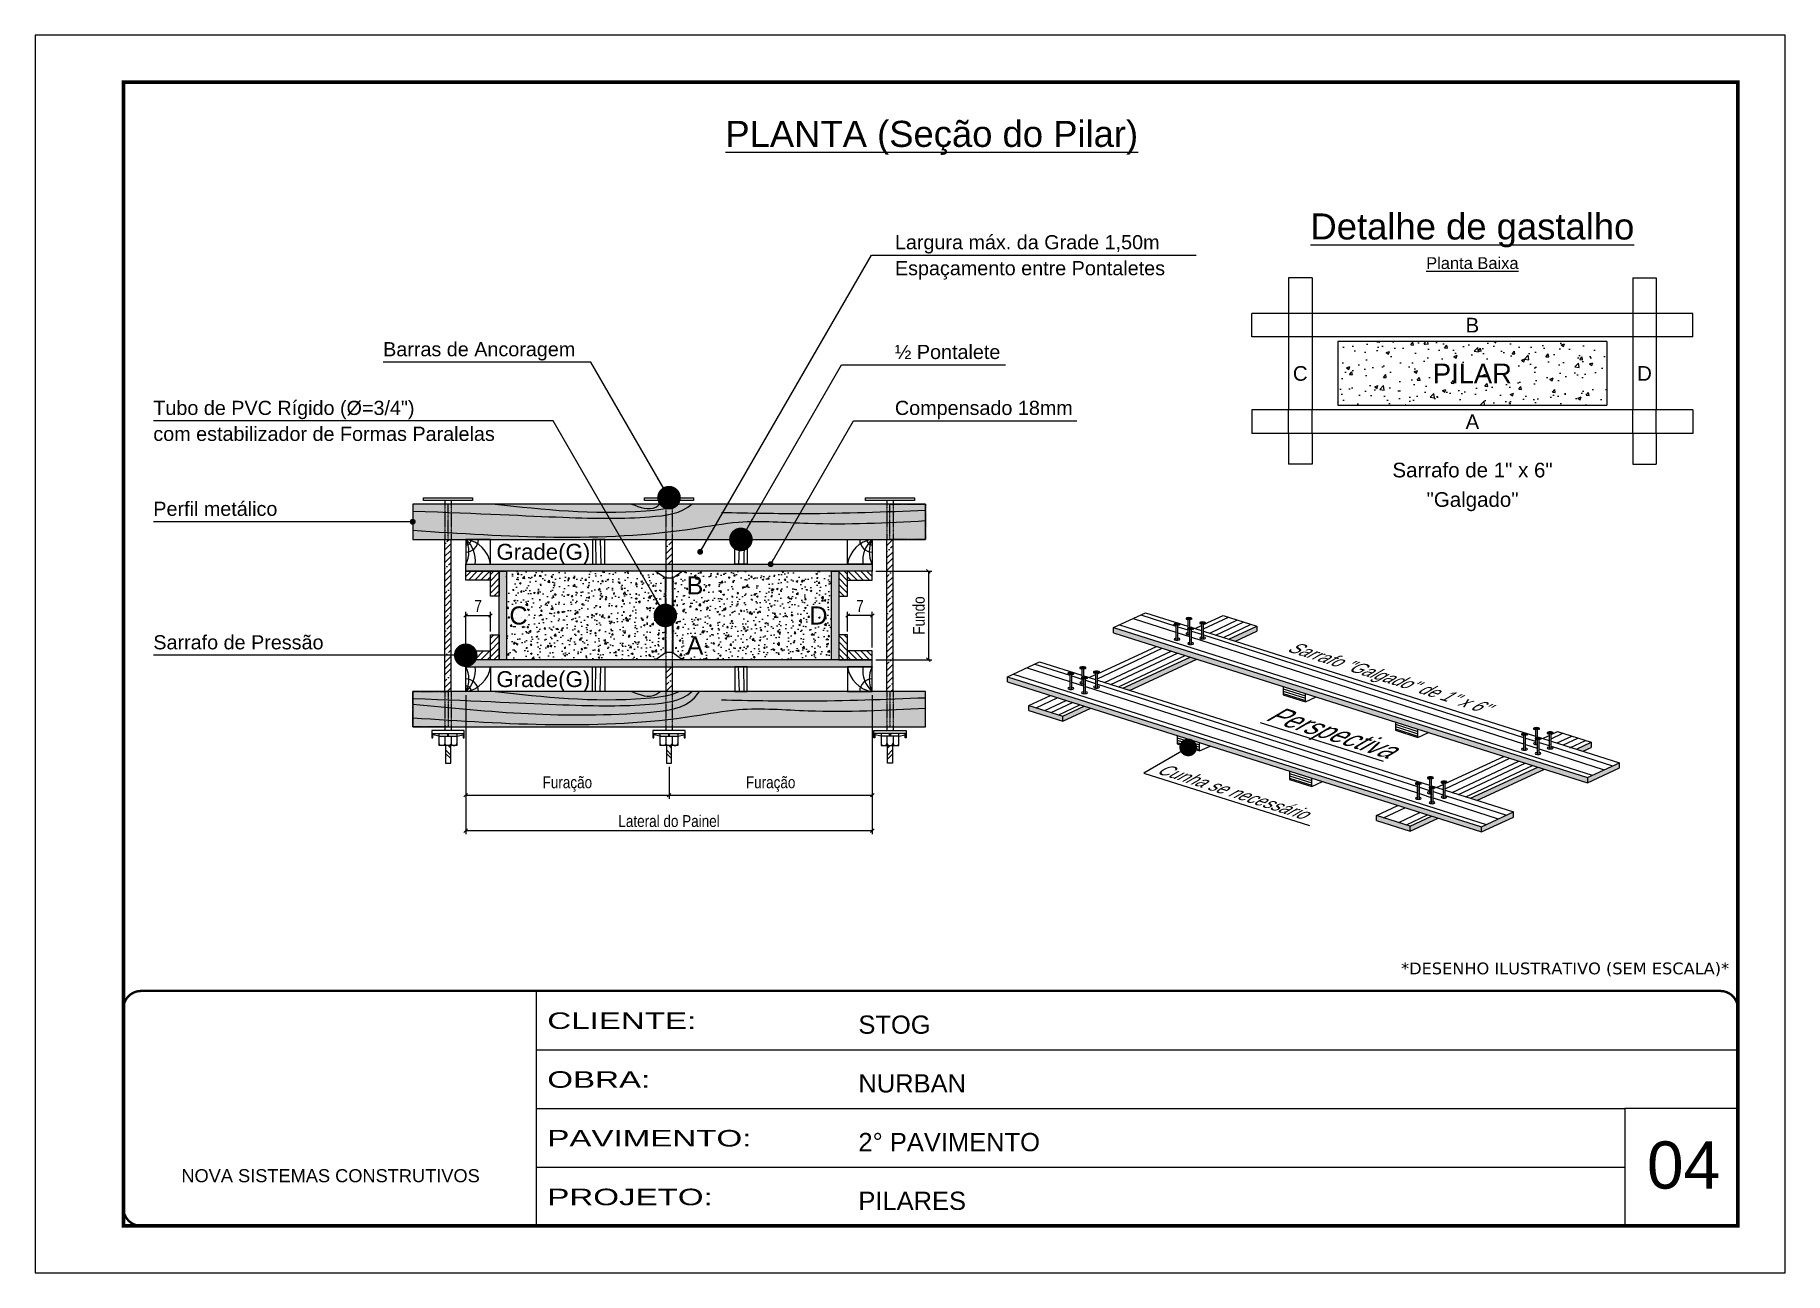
# Model space of a CAD drawing. Extents: x 2201 to 8455, y 252 to 7045.
# Drawn here: x 6970 to 8455, y 5995 to 7045 of the extents above; entities that cross this region are included whole.
import ezdxf
from ezdxf.enums import TextEntityAlignment as Align

# ---------------------------------------------------------------- set-up
doc = ezdxf.new("R2010")
doc.units = 0
for name, pattern in [('CONTINUO', [0]), ('DASHED', [0.75, 0.5, -0.25]), ('HIDDEN', [0.375, 0.25, -0.125])]:
    doc.linetypes.add(name, pattern=pattern)
doc.layers.add('BARRA ANCORAGEM', color=251, linetype='Continuous')
doc.layers.add('COTA', color=241, linetype='Continuous')
for name, color, linetype, lineweight in [('CARIMBO', 255, 'Continuous', 9), ('CONCRETO', 251, 'Continuous', 25), ('Demarcação 1', 251, 'Continuous', 9), ('Folhas', 255, 'Continuous', 9), ('Hachura', 251, 'Continuous', 9), ('Madeira', 126, 'Continuous', 18), ('Perfil Metálico', 224, 'Continuous', 18), ('SARRAFO DE PRESSAO', 251, 'DASHED', 9)]:
    doc.layers.add(name, color=color, linetype=linetype, lineweight=lineweight)
doc.layers.add('Demarcação 2', color=7, linetype='Continuous', lineweight=9, true_color=0xe0e0e0)
doc.styles.add('ARIAL', font='arial.ttf')
doc.styles.add('COTA TECNICA-50', font='techl___.ttf', dxfattribs={"height": 10})
doc.styles.add('SANSSERIF', font='sas_____.pfb')
doc.styles.get("Standard").update_dxf_attribs({"font": 'arial.ttf'})
doc.styles.add('stylellllll', font='verdana.ttf', dxfattribs={"height": 2})
doc.styles.add('Tecnologia', font='')
doc.styles.get('Tecnologia').set_extended_font_data('Forgotten Futurist')
doc.dimstyles.new('3x', dxfattribs={"dimtxt": 10, "dimasz": 5, "dimexe": 7, "dimexo": 5, "dimgap": 4, "dimtad": 1, "dimdec": 4, "dimlfac": 0.333333, "dimdsep": 46, "dimtxsty": 'Standard', "dimblk": 'DOT', "dimcen": 0.09, "dimclrd": 1, "dimclre": 1, "dimclrt": 2, "dimadec": 0, "dimazin": 2, "dimtfac": 1, "dimtdec": 4, "dimtmove": 0, "dimatfit": 3, "dimldrblk": 'DOT', "dimfxl": 1, "dimtolj": 1, "dimtzin": 0, "dimlwd": 9, "dimlwe": 9, "dimarcsym": 0})
doc.dimstyles.new('COTA PAINEL-50', dxfattribs={"dimtxt": 10, "dimasz": 3, "dimexe": 3, "dimexo": 3, "dimgap": 3, "dimtad": 1, "dimdec": 1, "dimzin": 12, "dimdsep": 46, "dimtxsty": 'COTA TECNICA-50', "dimblk1": 'OBLIQUE', "dimblk2": 'OBLIQUE', "dimsah": 1, "dimcen": 0.9, "dimclrd": 4, "dimclre": 4, "dimclrt": 240, "dimadec": 1, "dimazin": 3, "dimtfac": 1, "dimtdec": 1, "dimtmove": 0, "dimatfit": 3, "dimfxl": 1, "dimtolj": 1, "dimtzin": 12, "dimarcsym": 0})
pattern_1 = [(45, (-209.943, 14046.218), (-5.303301, 5.303301), []), (45, (-204.64, 14046.218), (-5.303301, 5.303301), [9.375, -1.875, 0, -1.875])]

msp = doc.modelspace()

# ---------------------------------------------------------------- texts
at = {"color": 0, "linetype": 'Continuous', "ltscale": 5, "style": 'ARIAL'}
for s, height, p in [('%%UPLANTA (Seção do Pilar)', 22.1184, (7730.82, 6949.76)), ('%%UDetalhe de gastalho', 22.1184, (8189.59, 6871.23)), ('%%UPlanta Baixa', 10, (8189.59, 6846.23))]:
    msp.add_text(s, height=height, dxfattribs=at).set_placement(p, align=Align.CENTER)
for s, p in [('Largura máx. da Grade 1,50m', (7699.57, 6862.92)), ('Barras de Ancoragem', (7265.28, 6772.19)), ('½ Pontalete', (7699.57, 6769.85)), ('Tubo de PVC Rígido (Ø=3/4")', (7070.29, 6722.4)), ('Compensado 18mm', (7699.57, 6722.4)), ('Perfil metálico', (7070.29, 6636.85)), ('Sarrafo de Pressão ', (7070.29, 6523.6))]:
    msp.add_text(s, height=12, dxfattribs=at).set_placement(p)
for s, p in [('Espaçamento entre Pontaletes', (7699.57, 6852.92)), ('com estabilizador de Formas Paralelas', (7070.29, 6712.4))]:
    msp.add_text(s, height=12, dxfattribs=at).set_placement(p, align=Align.TOP_LEFT)
for s, height, p in [('B', 12.44, (8189.59, 6798.59)), ('C', 12.44, (8043.54, 6757.64)), ('PILAR', 16.589, (8189.59, 6757.64)), ('D', 12.44, (8335.63, 6757.64)), ('A', 12.44, (8189.59, 6716.68)), ('Sarrafo de 1" x 6"', 12.4416, (8189.73, 6675.69)), ('"Galgado"', 12.442, (8189.73, 6650.69))]:
    msp.add_text(s, height=height, dxfattribs=at).set_placement(p, align=Align.MIDDLE_CENTER)
at = {"color": 0, "linetype": 'Continuous'}
for s, height, style, p in [('Grade(G)', 13.5, 'SANSSERIF', (7361.39, 6606.35)), ('C', 15.36, 'ARIAL', (7372.41, 6552.35)), ('D', 15.36, 'ARIAL', (7626.89, 6552.35)), ('Grade(G)', 13.5, 'SANSSERIF', (7361.39, 6498.35))]:
    msp.add_text(s, height=height, dxfattribs=dict(at, style=style)).set_placement(p, align=Align.MIDDLE_LEFT)
at = {"color": 0, "linetype": 'Continuous', "style": 'ARIAL'}
for s, p in [('B', (7529.85, 6577.85)), ('A', (7529.85, 6526.85))]:
    msp.add_text(s, height=15.36, dxfattribs=at).set_placement(p, align=Align.MIDDLE_CENTER)
at = {"style": 'ARIAL', "oblique": 42}
for s, height, p in [('Sarrafo "Galgado" de 1" x 6\'\'', 9.9777, (8115.41, 6495.67)), ('%%UPerspectiva', 15, (8065.28, 6447.24))]:
    msp.add_text(s, height=height, rotation=342.45159, dxfattribs=at).set_placement(p, align=Align.CENTER)
msp.add_text('Cunha se necessário', height=9.9777, rotation=342.45159, dxfattribs=at).set_placement((7920.78, 6418.66))
at = {"style": 'stylellllll'}
msp.add_text('*DESENHO ILUSTRATIVO (SEM ESCALA)*', height=10, dxfattribs=at).set_placement((8407.45, 6247.99), align=Align.RIGHT)
at = {"layer": 'CARIMBO', "style": 'ARIAL'}
msp.add_text('04', height=40, dxfattribs=at).set_placement((8337.73, 6066.23))

# ---------------------------------------------------------------- blocks, each defined once
blk = doc.blocks.new('_Dot')
at = {"color": 0, "linetype": 'ByBlock', "lineweight": -2}
blk.add_line((-0.5, 0), (-1, 0), dxfattribs=at)
at = {"color": 0, "linetype": 'ByBlock', "const_width": 0.5}
blk.add_lwpolyline([(-0.25, 0, 1), (0.25, 0, 1)], format="xyb", close=True, dxfattribs=at)
blk = doc.blocks.new('_Oblique')
at = {"color": 0, "linetype": 'ByBlock', "lineweight": -2}
blk.add_line((-0.5, -0.5), (0.5, 0.5), dxfattribs=at)
blk = doc.blocks.new('*D537')
at = {"layer": 'COTA', "color": 4, "lineweight": -2, "transparency": 16777216}
for p, q in [((7683.4, 6589.8), (7731, 6589.8)), ((7728, 6589.8), (7728, 6514.8)), ((7683.4, 6514.8), (7731, 6514.8))]:
    blk.add_line(p, q, dxfattribs=at)
at = {"layer": 'Defpoints', "color": 0, "transparency": 16777216}
for p in [(7680.4, 6589.8), (7680.4, 6514.8), (7728, 6514.8)]:
    blk.add_point(p, dxfattribs=at)
at = {"layer": 'COTA', "color": 4, "lineweight": -2, "transparency": 16777216, "xscale": 3, "yscale": 3, "zscale": 3}
for p, rotation in [((7728, 6589.8), 90), ((7728, 6514.8), 270)]:
    blk.add_blockref('_Oblique', p, dxfattribs=dict(at, rotation=rotation))
at = {"layer": 'COTA', "color": 240, "transparency": 16777216, "insert": (7719.9, 6552.3), "char_height": 10, "attachment_point": 5, "rotation": 90, "style": 'COTA TECNICA-50'}
blk.add_mtext('\\A1;Fundo', dxfattribs=at)
blk = doc.blocks.new('*D538')
at = {"layer": 'COTA', "color": 4, "lineweight": -2, "transparency": 16777216}
for p, q in [((7335.4, 6484.8), (7335.4, 6396.9)), ((7507.9, 6424), (7507.9, 6396.9)), ((7335.4, 6399.9), (7507.9, 6399.9))]:
    blk.add_line(p, q, dxfattribs=at)
at = {"layer": 'Defpoints', "color": 0, "transparency": 16777216}
for p in [(7335.4, 6487.8), (7507.9, 6427), (7507.9, 6399.9)]:
    blk.add_point(p, dxfattribs=at)
at = {"layer": 'COTA', "color": 4, "lineweight": -2, "transparency": 16777216, "xscale": 3, "yscale": 3, "zscale": 3, "rotation": 180}
blk.add_blockref('_Oblique', (7335.4, 6399.9), dxfattribs=at)
at = {"layer": 'COTA', "color": 4, "lineweight": -2, "transparency": 16777216, "xscale": 3, "yscale": 3, "zscale": 3}
blk.add_blockref('_Oblique', (7507.9, 6399.9), dxfattribs=at)
at = {"layer": 'COTA', "color": 240, "transparency": 16777216, "insert": (7421.6, 6409.3), "char_height": 10, "attachment_point": 5, "style": 'COTA TECNICA-50'}
blk.add_mtext('\\A1;Furação', dxfattribs=at)
blk = doc.blocks.new('*D539')
at = {"layer": 'COTA', "color": 4, "lineweight": -2, "transparency": 16777216}
for p, q in [((7680.4, 6484.8), (7680.4, 6396.9)), ((7507.9, 6424), (7507.9, 6396.9)), ((7507.9, 6399.9), (7680.4, 6399.9))]:
    blk.add_line(p, q, dxfattribs=at)
at = {"layer": 'Defpoints', "color": 0, "transparency": 16777216}
for p in [(7680.4, 6487.8), (7507.9, 6427), (7680.4, 6399.9)]:
    blk.add_point(p, dxfattribs=at)
at = {"layer": 'COTA', "color": 4, "lineweight": -2, "transparency": 16777216, "xscale": 3, "yscale": 3, "zscale": 3, "rotation": 180}
blk.add_blockref('_Oblique', (7507.9, 6399.9), dxfattribs=at)
at = {"layer": 'COTA', "color": 4, "lineweight": -2, "transparency": 16777216, "xscale": 3, "yscale": 3, "zscale": 3}
blk.add_blockref('_Oblique', (7680.4, 6399.9), dxfattribs=at)
at = {"layer": 'COTA', "color": 240, "transparency": 16777216, "insert": (7594.1, 6409.3), "char_height": 10, "attachment_point": 5, "style": 'COTA TECNICA-50'}
blk.add_mtext('\\A1;Furação', dxfattribs=at)
blk = doc.blocks.new('*D540')
at = {"layer": 'COTA', "color": 4, "lineweight": -2, "transparency": 16777216}
for p, q in [((7335.4, 6484.8), (7335.4, 6366.9)), ((7680.4, 6484.8), (7680.4, 6366.9)), ((7335.4, 6369.9), (7680.4, 6369.9))]:
    blk.add_line(p, q, dxfattribs=at)
at = {"layer": 'Defpoints', "color": 0, "transparency": 16777216}
for p in [(7335.4, 6487.8), (7680.4, 6487.8), (7680.4, 6369.9)]:
    blk.add_point(p, dxfattribs=at)
at = {"layer": 'COTA', "color": 4, "lineweight": -2, "transparency": 16777216, "xscale": 3, "yscale": 3, "zscale": 3, "rotation": 180}
blk.add_blockref('_Oblique', (7335.4, 6369.9), dxfattribs=at)
at = {"layer": 'COTA', "color": 4, "lineweight": -2, "transparency": 16777216, "xscale": 3, "yscale": 3, "zscale": 3}
blk.add_blockref('_Oblique', (7680.4, 6369.9), dxfattribs=at)
at = {"layer": 'COTA', "color": 240, "transparency": 16777216, "insert": (7507.9, 6377.9), "char_height": 10, "attachment_point": 5, "style": 'COTA TECNICA-50'}
blk.add_mtext('\\A1;Lateral do Painel', dxfattribs=at)
blk = doc.blocks.new('*D541')
at = {"layer": 'COTA', "color": 4, "lineweight": -2, "transparency": 16777216}
for p, q in [((7335.4, 6525.3), (7335.4, 6555.3)), ((7335.4, 6552.3), (7356.4, 6552.3)), ((7356.4, 6538.8), (7356.4, 6555.3))]:
    blk.add_line(p, q, dxfattribs=at)
at = {"layer": 'Defpoints', "color": 0, "transparency": 16777216}
for p in [(7356.4, 6552.3), (7356.4, 6535.8), (7335.4, 6522.3)]:
    blk.add_point(p, dxfattribs=at)
at = {"layer": 'COTA', "color": 4, "lineweight": -2, "transparency": 16777216, "xscale": 3, "yscale": 3, "zscale": 3, "rotation": 180}
blk.add_blockref('_Oblique', (7335.4, 6552.3), dxfattribs=at)
at = {"layer": 'COTA', "color": 4, "lineweight": -2, "transparency": 16777216, "xscale": 3, "yscale": 3, "zscale": 3}
blk.add_blockref('_Oblique', (7356.4, 6552.3), dxfattribs=at)
at = {"layer": 'COTA', "color": 240, "transparency": 16777216, "insert": (7345.9, 6560.4), "char_height": 10, "attachment_point": 5, "style": 'COTA TECNICA-50'}
blk.add_mtext('\\A1;7', dxfattribs=at)
blk = doc.blocks.new('*D542')
at = {"layer": 'COTA', "color": 4, "lineweight": -2, "transparency": 16777216}
for p, q in [((7659.4, 6538.8), (7659.4, 6555.3)), ((7680.4, 6552.3), (7659.4, 6552.3)), ((7680.4, 6525.3), (7680.4, 6555.3))]:
    blk.add_line(p, q, dxfattribs=at)
at = {"layer": 'Defpoints', "color": 0, "transparency": 16777216}
for p in [(7659.4, 6552.3), (7659.4, 6535.8), (7680.4, 6522.3)]:
    blk.add_point(p, dxfattribs=at)
at = {"layer": 'COTA', "color": 4, "lineweight": -2, "transparency": 16777216, "xscale": 3, "yscale": 3, "zscale": 3, "rotation": 180}
blk.add_blockref('_Oblique', (7659.4, 6552.3), dxfattribs=at)
at = {"layer": 'COTA', "color": 4, "lineweight": -2, "transparency": 16777216, "xscale": 3, "yscale": 3, "zscale": 3}
blk.add_blockref('_Oblique', (7680.4, 6552.3), dxfattribs=at)
at = {"layer": 'COTA', "color": 240, "transparency": 16777216, "insert": (7669.9, 6560.4), "char_height": 10, "attachment_point": 5, "style": 'COTA TECNICA-50'}
blk.add_mtext('\\A1;7', dxfattribs=at)
blk = doc.blocks.new('9999999999')
at = {"color": 30, "linetype": 'CONTINUO'}
for p, q in [((98564.6, 34230.2), (98564.6, 34429.4)), ((98564.6, 34379.6), (99584, 34379.6)), ((98564.6, 34329.8), (99488, 34329.8)), ((99584, 34329.8), (99488, 34329.8)), ((99488, 34329.8), (99488, 34230.2)), ((98564.6, 34280), (99488, 34280))]:
    blk.add_line(p, q, dxfattribs=at)
at = {"color": 30, "linetype": 'CONTINUO', "const_width": 2}
blk.add_lwpolyline([(99584, 34230.2), (99584, 34414.4, 0.414214), (99569, 34429.4), (98229, 34429.4, 0.414214), (98214, 34414.4), (98214, 34245.2, 0.414214), (98229, 34230.2), (99584, 34230.2)], format="xyb", dxfattribs=at)
at = {"layer": 'Folhas'}
blk.add_lwpolyline([(98139, 34190.2), (99624, 34190.2), (99624, 35240.2), (98139, 35240.2)], close=True, dxfattribs=at)
at = {"layer": 'Folhas', "color": 30, "const_width": 3}
blk.add_lwpolyline([(98214, 34230.2), (99584, 34230.2), (99584, 35200.2), (98214, 35200.2)], close=True, dxfattribs=at)
at = {"color": 7, "linetype": 'Continuous', "ltscale": 5, "style": 'ARIAL'}
for s, height, p in [('STOG', 15.48, (98837.7, 34393.1)), ('NURBAN', 15.48, (98837.7, 34343.3)), ('2° PAVIMENTO', 15.483, (98837.7, 34293.5)), ('NOVA SISTEMAS CONSTRUTIVOS', 11.059, (98263.2, 34267.2)), ('PILARES', 15.48, (98837.7, 34243.7))]:
    blk.add_text(s, height=height, dxfattribs=at).set_placement(p)
at = {"layer": 'Folhas', "color": 7, "style": 'Tecnologia', "width": 1.5}
for s, p in [('CLIENTE:', (98573.7, 34397.2)), ('OBRA:', (98573.7, 34347.3)), ('PAVIMENTO:', (98573.7, 34297.5)), ('PROJETO:', (98573.7, 34247.7))]:
    blk.add_text(s, height=14, dxfattribs=at).set_placement(p)

# ---------------------------------------------------------------- dimensions: what is measured, and where the dimension line sits
at = {"layer": 'COTA'}
dim = msp.add_linear_dim(base=(7728.05, 6514.85), p1=(7680.39, 6589.85), p2=(7680.39, 6514.85), angle=90, text='Fundo', dimstyle='COTA PAINEL-50', dxfattribs=at)
dim.commit()
dim.dimension.update_dxf_attribs({"geometry": '*D537', "text_midpoint": (7719.93, 6552.35)})
dim = msp.add_linear_dim(base=(7356.39, 6552.35), p1=(7335.39, 6522.35), p2=(7356.39, 6535.85), text='7', dimstyle='COTA PAINEL-50', dxfattribs=at)
dim.commit()
dim.dimension.update_dxf_attribs({"geometry": '*D541', "text_midpoint": (7345.89, 6552.35), "dimtype": 160})
dim = msp.add_linear_dim(base=(7659.39, 6552.35), p1=(7680.39, 6522.35), p2=(7659.39, 6535.85), angle=180, text='7', dimstyle='COTA PAINEL-50', dxfattribs=at)
dim.commit()
dim.dimension.update_dxf_attribs({"geometry": '*D542', "text_midpoint": (7669.89, 6552.35), "dimtype": 160})
for base, p1, p2, text, picture, middle in [((7507.89, 6399.89), (7335.39, 6487.85), (7507.89, 6426.96), 'Furação', '*D538', (7421.64, 6409.28)), ((7680.39, 6369.89), (7335.39, 6487.85), (7680.39, 6487.85), 'Lateral do Painel', '*D540', (7507.89, 6377.94)), ((7680.39, 6399.89), (7507.89, 6426.96), (7680.39, 6487.85), 'Furação', '*D539', (7594.14, 6409.28))]:
    dim = msp.add_linear_dim(base=base, p1=p1, p2=p2, text=text, dimstyle='COTA PAINEL-50', dxfattribs=at)
    dim.commit()
    dim.dimension.update_dxf_attribs({"geometry": picture, "text_midpoint": middle})

# ---------------------------------------------------------------- hatches: boundary and pattern name
at = {"layer": 'Demarcação 1'}
for points in [[(7335.39, 6595.85), (7680.39, 6595.85), (7680.39, 6589.85), (7335.39, 6589.85)], [(7363.89, 6589.85), (7369.89, 6589.85), (7369.89, 6514.85), (7363.89, 6514.85)], [(7645.89, 6589.85), (7651.89, 6589.85), (7651.89, 6514.85), (7645.89, 6514.85)], [(7680.39, 6514.85), (7335.39, 6514.85), (7335.39, 6508.85), (7680.39, 6508.85)]]:
    msp.add_hatch(color=256, dxfattribs=at).paths.add_polyline_path(points)
at = {"layer": 'Demarcação 2'}
for points in [[(7725.39, 6646.85), (7290.39, 6646.85), (7290.39, 6616.85), (7725.39, 6616.85)], [(7725.39, 6487.85), (7290.39, 6487.85), (7290.39, 6457.85), (7725.39, 6457.85)]]:
    msp.add_hatch(color=256, dxfattribs=at).paths.add_polyline_path(points)
h = msp.add_hatch(color=256, dxfattribs=at)
h.paths.add_polyline_path([(7813.33, 6476.01), (7813.33, 6471.61), (7841.94, 6462.56), (7841.94, 6466.96)])
h.paths.add_polyline_path([(7865.73, 6473.59), (7860.08, 6475.37), (7841.94, 6466.96), (7841.94, 6462.56)])
h.paths.add_polyline_path([(7955.73, 6515.3), (7950.09, 6517.08), (7892.95, 6490.6), (7898.59, 6488.82)])
h.paths.add_polyline_path([(8006.74, 6543.33), (7982.95, 6532.31), (7988.6, 6530.52), (8006.74, 6538.93)])
h = msp.add_hatch(color=256, dxfattribs=at)
h.paths.add_polyline_path([(7885.1, 6542.03), (7885.1, 6537.63), (8287.21, 6410.47), (8287.21, 6414.87)])
h.paths.add_polyline_path([(8314.43, 6423.09), (8314.43, 6427.49), (8287.21, 6414.87), (8287.21, 6410.47)])
h = msp.add_hatch(color=256, dxfattribs=at)
h.paths.add_polyline_path([(7795.09, 6500.32), (7795.09, 6495.92), (8197.2, 6368.77), (8197.2, 6373.17)])
h.paths.add_polyline_path([(8224.42, 6381.38), (8224.42, 6385.78), (8197.2, 6373.17), (8197.2, 6368.77)])
h = msp.add_hatch(color=256, dxfattribs=at)
h.paths.add_polyline_path([(8250.66, 6422.03), (8245.01, 6423.82), (8187.87, 6397.34), (8193.51, 6395.55)])
h.paths.add_polyline_path([(8290.38, 6444.84), (8277.88, 6439.05), (8283.52, 6437.26), (8290.38, 6440.44)])
h.paths.add_polyline_path([(8160.65, 6380.33), (8155.01, 6382.11), (8136.86, 6373.7), (8136.86, 6369.3)])
h.paths.add_polyline_path([(8108.25, 6382.75), (8108.25, 6378.35), (8136.86, 6369.3), (8136.86, 6373.7)])
at = {"layer": 'Hachura'}
h = msp.add_hatch(dxfattribs=at)
h.set_pattern_fill('AR-CONC', color=256, scale=4, style=0)
h.set_pattern_definition([(50, (8359.79, 11084.288), (28.69041, -2.51009), [3, -33]), (355, (8359.79, 11084.288), (-5.55005, 30.08769), [2.4, -26.4]), (100.4514, (8362.18, 11084.08), (23.14038, 27.57758), [2.5496, -28.04568]), (46.1842, (8359.79, 11092.288), (42.68964, -6.62076), [4.5, -49.5]), (96.6356, (8363.348, 11091.736), (37.3865, 38.9647), [3.8244, -42.0685]), (351.1842, (8359.79, 11092.29), (37.3865, 38.96474), [3.6, -39.6]), (21, (8363.79, 11090.288), (23.87628, -16.10476), [3, -33]), (326, (8363.79, 11090.288), (9.73261, 29.006), [2.4, -26.4]), (71.4514, (8365.78, 11088.946), (33.6089, 12.90122), [2.5496, -28.04568]), (37.5, (8359.79, 11084.288), (0.486394, 13.315754), [0, -26.08, 0, -26.8, 0, -26.5]), (7.5, (8359.79, 11084.288), (10.52278, 15.77647), [0, -15.28, 0, -25.48, 0, -10.1]), (327.5, (8350.87, 11084.288), (21.352897, -0.902195), [0, -10, 0, -31.2, 0, -41.4]), (317.5, (8346.87, 11084.288), (23.32745, 4.0042), [0, -13, 0, -20.72, 0, -29.4])])
h.paths.add_polyline_path([(8075.54, 6784.59), (8075.54, 6730.68), (8303.63, 6730.68), (8303.63, 6784.59)])
h.paths.add_polyline_path([(8151.95, 6745.19), (8227.22, 6745.19), (8227.22, 6770.08), (8151.95, 6770.08)], flags=24)
h = msp.add_hatch(dxfattribs=at)
h.set_pattern_fill('ANSI35', color=256, scale=30, style=0)
h.set_pattern_definition(pattern_1)
h.paths.add_polyline_path([(7317.72, 6487.85), (7323.05, 6487.85), (7323.05, 6616.85), (7317.72, 6616.85)])
h = msp.add_hatch(dxfattribs=at)
h.set_pattern_fill('ANSI35', color=256, scale=30, style=0)
h.set_pattern_definition(pattern_1)
h.paths.add_polyline_path([(7505.22, 6595.85), (7510.55, 6595.85), (7510.55, 6616.85), (7505.22, 6616.85)])
h = msp.add_hatch(dxfattribs=at)
h.set_pattern_fill('ANSI35', color=256, scale=30, style=0)
h.set_pattern_definition(pattern_1)
h.paths.add_polyline_path([(7692.72, 6487.85), (7698.05, 6487.85), (7698.05, 6616.85), (7692.72, 6616.85)])
h = msp.add_hatch(dxfattribs=at)
h.set_pattern_fill('ANSI31', color=256, scale=30, style=0)
h.set_pattern_definition([(45, (3670.9763, 5323.304), (-2.6516504, 2.6516504), [])])
h.paths.add_polyline_path([(7356.39, 6589.85), (7335.39, 6589.85), (7335.39, 6582.35), (7356.39, 6582.35)])
h = msp.add_hatch(dxfattribs=at)
h.set_pattern_fill('ANSI31', color=256, scale=30, style=0)
h.set_pattern_definition([(45, (10471.482, 11319.689), (-2.6516504, 2.6516504), [])])
h.paths.add_polyline_path([(7363.89, 6568.85), (7363.89, 6589.85), (7356.39, 6589.85), (7356.39, 6568.85)])
h = msp.add_hatch(dxfattribs=at)
h.set_pattern_fill('AR-CONC', color=256, scale=2, style=0)
h.set_pattern_definition([(50, (3670.976, 5342.804), (14.345204, -1.255043), [1.5, -16.5]), (355, (3670.976, 5342.804), (-2.775027, 15.043843), [1.2, -13.2]), (100.4514, (3672.172, 5342.7), (11.570188, 13.78879), [1.274804, -14.02284]), (46.1842, (3670.976, 5346.804), (21.34482, -3.31038), [2.25, -24.75]), (96.6356, (3672.755, 5346.528), (18.69325, 19.48236), [1.91221, -21.03426]), (351.1842, (3670.976, 5346.804), (18.69324, 19.48237), [1.8, -19.8]), (21, (3672.976, 5345.804), (11.93814, -8.052378), [1.5, -16.5]), (326, (3672.976, 5345.804), (4.866307, 14.503), [1.2, -13.2]), (71.4514, (3673.971, 5345.133), (16.804453, 6.45061), [1.274804, -14.02284]), (37.5, (3670.9763, 5342.804), (0.243197, 6.657877), [0, -13.04, 0, -13.4, 0, -13.25]), (7.5, (3670.976, 5342.804), (5.261391, 7.888234), [0, -7.64, 0, -12.74, 0, -5.05]), (327.5, (3666.5163, 5342.804), (10.676449, -0.4510974), [0, -5, 0, -15.6, 0, -20.7]), (317.5, (3664.516, 5342.804), (11.663723, 2.0021), [0, -6.5, 0, -10.36, 0, -14.7])])
h.paths.add_polyline_path([(7504.76, 6583.85), (7496.22, 6589.85), (7369.89, 6589.85), (7369.89, 6514.85), (7496.22, 6514.85), (7504.76, 6520.85)])
h.paths.add_polyline_path([(7645.89, 6514.85), (7645.89, 6589.85), (7519.55, 6589.85), (7511.01, 6583.85), (7511.01, 6520.85), (7519.55, 6514.85)])
h.paths.add_polyline_path([(7368.43, 6540.44), (7391.87, 6540.44), (7391.87, 6564.26), (7368.43, 6564.26)], flags=9)
h.paths.add_polyline_path([(7518.82, 6515.33), (7540.88, 6515.33), (7540.88, 6538.37), (7518.82, 6538.37)], flags=25)
h.paths.add_polyline_path([(7518.85, 6566.33), (7540.84, 6566.33), (7540.84, 6589.37), (7518.85, 6589.37)], flags=24)
h.paths.add_polyline_path([(7623.05, 6540.83), (7646.23, 6540.83), (7646.23, 6563.87), (7623.05, 6563.87)], flags=9)
h = msp.add_hatch(dxfattribs=at)
h.set_pattern_fill('ANSI31', color=256, scale=30, style=0)
h.set_pattern_definition([(135, (4544.2903, 11319.689), (2.6516504, 2.6516504), [])])
h.paths.add_polyline_path([(7651.89, 6568.85), (7651.89, 6589.85), (7659.39, 6589.85), (7659.39, 6568.85)])
h = msp.add_hatch(dxfattribs=at)
h.set_pattern_fill('ANSI31', color=256, scale=30, style=0)
h.set_pattern_definition([(135, (11344.7958, 5323.304), (2.6516504, 2.6516504), [])])
h.paths.add_polyline_path([(7659.39, 6589.85), (7680.39, 6589.85), (7680.39, 6582.35), (7659.39, 6582.35)])
h = msp.add_hatch(dxfattribs=at)
h.set_pattern_fill('ANSI31', color=256, scale=30, style=0)
h.set_pattern_definition([(45, (10471.482, 11265.689), (-2.6516504, 2.6516504), [])])
h.paths.add_polyline_path([(7363.89, 6514.85), (7363.89, 6535.85), (7356.39, 6535.85), (7356.39, 6514.85)])
h = msp.add_hatch(dxfattribs=at)
h.set_pattern_fill('ANSI31', color=256, scale=30, style=0)
h.set_pattern_definition([(135, (4544.2903, 11265.689), (2.6516504, 2.6516504), [])])
h.paths.add_polyline_path([(7651.89, 6514.85), (7651.89, 6535.85), (7659.39, 6535.85), (7659.39, 6514.85)])
h = msp.add_hatch(dxfattribs=at)
h.set_pattern_fill('ANSI31', color=256, scale=30, style=0)
h.set_pattern_definition([(45, (3670.9763, 5255.804), (-2.6516504, 2.6516504), [])])
h.paths.add_polyline_path([(7356.39, 6522.35), (7335.39, 6522.35), (7335.39, 6514.85), (7356.39, 6514.85)])
h = msp.add_hatch(dxfattribs=at)
h.set_pattern_fill('ANSI31', color=256, scale=30, style=0)
h.set_pattern_definition([(135, (11344.7958, 5255.804), (2.6516504, 2.6516504), [])])
h.paths.add_polyline_path([(7659.39, 6522.35), (7680.39, 6522.35), (7680.39, 6514.85), (7659.39, 6514.85)])
h = msp.add_hatch(dxfattribs=at)
h.set_pattern_fill('ANSI35', color=256, scale=30, style=0)
h.set_pattern_definition(pattern_1)
h.paths.add_polyline_path([(7510.55, 6508.85), (7505.22, 6508.85), (7505.22, 6487.85), (7510.55, 6487.85)])
h = msp.add_hatch(dxfattribs=at)
h.set_pattern_fill('ANSI31', color=256, scale=15, angle=117.5, style=0)
h.set_pattern_definition([(162.5, (1383.7465, 13439.4647), (-0.56382337, -1.7882193), [])])
h.paths.add_polyline_path([(8048.02, 6486.11), (8028.95, 6492.14), (8028.95, 6485.14), (8048.02, 6479.11)])
h = msp.add_hatch(dxfattribs=at)
h.set_pattern_fill('ANSI31', color=256, scale=15, angle=117.5, style=0)
h.set_pattern_definition([(162.5, (1479.0928, 13409.3136), (-0.56382337, -1.7882193), [])])
h.paths.add_polyline_path([(8143.36, 6455.96), (8124.29, 6461.99), (8124.29, 6454.99), (8143.36, 6448.96)])
h = msp.add_hatch(dxfattribs=at)
h.set_pattern_fill('ANSI31', color=256, scale=15, angle=117.5, style=0)
h.set_pattern_definition([(162.5, (1293.74, 13397.7579), (-0.56382337, -1.7882193), [])])
h.paths.add_polyline_path([(7958.01, 6437.41), (7958.01, 6444.41), (7938.94, 6450.44), (7938.94, 6443.44)])
h = msp.add_hatch(dxfattribs=at)
h.set_pattern_fill('ANSI31', color=256, scale=15, angle=117.5, style=0)
h.set_pattern_definition([(162.5, (1389.0863, 13367.6067), (-0.56382337, -1.7882193), [])])
h.paths.add_polyline_path([(8053.35, 6414.26), (8034.29, 6420.29), (8034.29, 6413.29), (8053.35, 6407.26)])

# ---------------------------------------------------------------- linework, layer by layer
for p, q in [((7356.39, 6582.35), (7335.39, 6582.35)), ((7659.39, 6568.85), (7659.39, 6589.85)), ((7659.39, 6582.35), (7680.39, 6582.35)), ((7946.6, 6549.8), (7946.6, 6549.22)), ((7946.63, 6549.8), (7949.21, 6549.1)), ((7946.71, 6549.11), (7948.2, 6548.56)), ((7946.84, 6550.08), (7950.19, 6549.18)), ((7947.36, 6550.29), (7950.91, 6549.34)), ((7948.25, 6550.45), (7951.42, 6549.6)), ((7951.41, 6549.11), (7949.92, 6548.56)), ((7951.52, 6549.22), (7951.52, 6549.8)), ((7356.39, 6514.85), (7356.39, 6535.85)), ((7936.38, 6545.06), (7936.38, 6544.49)), ((7936.42, 6545.06), (7939, 6544.37)), ((7936.5, 6544.37), (7937.99, 6543.83)), ((7936.62, 6545.34), (7939.98, 6544.45)), ((7937.15, 6545.56), (7940.7, 6544.61)), ((7937.99, 6543.83), (7937.99, 6531.4)), ((7938.03, 6545.72), (7941.21, 6544.86)), ((7938.24, 6531.37), (7938.24, 6543.28)), ((7941.19, 6544.37), (7939.7, 6543.83)), ((7939.7, 6531.39), (7939.7, 6543.83)), ((7941.31, 6544.49), (7941.31, 6545.06)), ((7947.97, 6541.4), (7947.97, 6540.83)), ((7948, 6541.4), (7950.59, 6540.71)), ((7948.09, 6540.71), (7949.58, 6540.17)), ((7948.2, 6548.56), (7948.2, 6541.68)), ((7948.2, 6540.67), (7948.2, 6536.13)), ((7948.21, 6541.68), (7951.56, 6540.78)), ((7948.45, 6541.8), (7948.45, 6548.01)), ((7948.45, 6536.1), (7948.45, 6540.58)), ((7948.73, 6541.89), (7952.29, 6540.94)), ((7949.58, 6540.17), (7949.58, 6527.73)), ((7949.62, 6542.05), (7952.79, 6541.2)), ((7949.82, 6527.71), (7949.82, 6539.62)), ((7949.92, 6542.08), (7949.92, 6548.56)), ((7952.78, 6540.71), (7951.29, 6540.17)), ((7951.29, 6527.73), (7951.29, 6540.17)), ((7952.9, 6540.83), (7952.9, 6541.4)), ((7954.35, 6541.35), (7959.79, 6543.87)), ((7958.18, 6546.13), (7958.18, 6545.56)), ((7958.21, 6546.13), (7960.8, 6545.44)), ((7958.3, 6545.44), (7959.79, 6544.9)), ((7958.42, 6546.41), (7961.77, 6545.51)), ((7958.94, 6546.63), (7962.5, 6545.67)), ((7959.79, 6544.9), (7959.79, 6532.47)), ((7959.83, 6546.78), (7963.01, 6545.93)), ((7960.03, 6532.44), (7960.03, 6544.35)), ((7961.5, 6544.67), (7963.42, 6545.56)), ((7962.99, 6545.44), (7961.5, 6544.9)), ((7961.5, 6532.46), (7961.5, 6544.9)), ((7963.11, 6545.56), (7963.11, 6546.13)), ((7871.49, 6502.96), (7921.49, 6526.13)), ((7856.59, 6508.09), (7856.59, 6507.52)), ((7856.62, 6508.09), (7859.21, 6507.4)), ((7856.71, 6507.4), (7858.2, 6506.86)), ((7856.83, 6508.37), (7860.18, 6507.47)), ((7857.35, 6508.58), (7860.91, 6507.63)), ((7858.2, 6506.86), (7858.2, 6499.97)), ((7858.24, 6508.74), (7861.41, 6507.89)), ((7858.44, 6500.09), (7858.44, 6506.31)), ((7861.4, 6507.4), (7859.91, 6506.86)), ((7859.91, 6500.37), (7859.91, 6506.86)), ((7861.52, 6507.52), (7861.52, 6508.09)), ((7868.17, 6504.42), (7868.17, 6503.85)), ((7868.21, 6504.42), (7870.79, 6503.73)), ((7868.41, 6504.7), (7871.77, 6503.81)), ((7868.94, 6504.92), (7872.49, 6503.97)), ((7869.82, 6505.08), (7873, 6504.23)), ((7873.1, 6503.85), (7873.1, 6504.42)), ((7846.38, 6503.36), (7846.38, 6502.78)), ((7846.41, 6503.36), (7849, 6502.66)), ((7846.5, 6502.67), (7847.99, 6502.12)), ((7846.62, 6503.64), (7849.97, 6502.74)), ((7847.14, 6503.85), (7850.7, 6502.9)), ((7847.99, 6502.12), (7847.99, 6489.69)), ((7848.03, 6504.01), (7851.2, 6503.16)), ((7848.23, 6489.66), (7848.23, 6501.57)), ((7851.19, 6502.67), (7849.7, 6502.12)), ((7849.7, 6489.69), (7849.7, 6502.12)), ((7851.3, 6502.78), (7851.3, 6503.36)), ((7857.96, 6499.69), (7857.96, 6499.12)), ((7857.99, 6499.69), (7860.58, 6499)), ((7858.08, 6499), (7859.57, 6498.46)), ((7858.2, 6499.97), (7861.55, 6499.07)), ((7858.2, 6498.96), (7858.2, 6494.42)), ((7858.44, 6494.39), (7858.44, 6498.87)), ((7858.73, 6500.19), (7862.28, 6499.23)), ((7859.57, 6498.46), (7859.57, 6486.03)), ((7859.61, 6500.35), (7862.79, 6499.49)), ((7859.82, 6486), (7859.82, 6497.91)), ((7862.77, 6499), (7861.28, 6498.46)), ((7861.28, 6486.02), (7861.28, 6498.46)), ((7862.89, 6499.12), (7862.89, 6499.69)), ((7864.34, 6499.65), (7869.78, 6502.17)), ((7868.29, 6503.73), (7869.78, 6503.19)), ((7869.78, 6503.19), (7869.78, 6490.76)), ((7870.03, 6490.73), (7870.03, 6502.64)), ((7872.98, 6503.73), (7871.49, 6503.19)), ((7871.49, 6490.75), (7871.49, 6503.19)), ((8231.31, 6451.8), (8231.31, 6451.23)), ((8231.34, 6451.8), (8233.92, 6451.11)), ((8231.42, 6451.11), (8232.91, 6450.57)), ((8231.55, 6452.08), (8234.9, 6451.18)), ((8232.07, 6452.29), (8235.62, 6451.34)), ((8232.91, 6450.57), (8232.91, 6438.13)), ((8232.96, 6452.45), (8236.13, 6451.6)), ((8233.16, 6438.11), (8233.16, 6450.02)), ((8236.12, 6451.11), (8234.63, 6450.57)), ((8234.63, 6438.13), (8234.63, 6450.57)), ((8236.23, 6451.23), (8236.23, 6451.8)), ((8241.52, 6456.53), (8241.52, 6455.96)), ((8241.55, 6456.53), (8244.14, 6455.84)), ((8241.64, 6455.84), (8243.13, 6455.3)), ((8241.76, 6456.81), (8245.11, 6455.91)), ((8242.28, 6457.03), (8245.84, 6456.07)), ((8242.89, 6448.14), (8242.89, 6447.56)), ((8242.92, 6448.14), (8245.51, 6447.44)), ((8243.01, 6447.45), (8244.5, 6446.9)), ((8243.13, 6455.3), (8243.13, 6448.41)), ((8243.13, 6448.42), (8246.48, 6447.52)), ((8243.13, 6447.4), (8243.13, 6442.87)), ((8243.17, 6457.18), (8246.34, 6456.33)), ((8243.37, 6448.54), (8243.37, 6454.75)), ((8243.37, 6442.84), (8243.37, 6447.32)), ((8243.65, 6448.63), (8247.21, 6447.68)), ((8244.5, 6446.9), (8244.5, 6434.47)), ((8244.54, 6448.79), (8247.72, 6447.94)), ((8244.74, 6434.44), (8244.74, 6446.36)), ((8246.33, 6455.84), (8244.84, 6455.3)), ((8244.84, 6448.81), (8244.84, 6455.3)), ((8247.7, 6447.45), (8246.21, 6446.9)), ((8246.21, 6434.47), (8246.21, 6446.9)), ((8246.45, 6455.96), (8246.45, 6456.53)), ((8247.82, 6447.56), (8247.82, 6448.14)), ((8253.1, 6452.87), (8253.1, 6452.3)), ((8253.14, 6452.87), (8255.72, 6452.18)), ((8253.22, 6452.18), (8254.71, 6451.64)), ((8253.34, 6453.15), (8256.7, 6452.25)), ((8253.87, 6453.36), (8257.42, 6452.41)), ((8254.71, 6451.64), (8254.71, 6439.2)), ((8254.75, 6453.52), (8257.93, 6452.67)), ((8254.96, 6439.18), (8254.96, 6451.09)), ((8257.91, 6452.18), (8256.42, 6451.64)), ((8256.42, 6439.2), (8256.42, 6451.64)), ((8258.03, 6452.3), (8258.03, 6452.87)), ((8152.28, 6415.32), (8155.83, 6414.37)), ((8153.16, 6415.48), (8156.34, 6414.63)), ((8141.3, 6410.09), (8141.3, 6409.52)), ((8141.33, 6410.09), (8143.92, 6409.4)), ((8141.42, 6409.4), (8142.91, 6408.86)), ((8141.54, 6410.37), (8144.89, 6409.48)), ((8142.06, 6410.59), (8145.62, 6409.64)), ((8142.91, 6408.86), (8142.91, 6396.43)), ((8142.95, 6410.75), (8146.12, 6409.9)), ((8143.15, 6396.4), (8143.15, 6408.31)), ((8146.11, 6409.4), (8144.62, 6408.86)), ((8144.62, 6396.42), (8144.62, 6408.86)), ((8146.23, 6409.52), (8146.23, 6410.09)), ((8151.51, 6414.83), (8151.51, 6414.25)), ((8151.54, 6414.83), (8154.13, 6414.13)), ((8151.63, 6414.14), (8153.12, 6413.59)), ((8151.75, 6415.11), (8155.1, 6414.21)), ((8152.88, 6406.43), (8152.88, 6405.86)), ((8152.92, 6406.43), (8155.5, 6405.74)), ((8153, 6405.74), (8154.49, 6405.2)), ((8153.12, 6413.59), (8153.12, 6406.71)), ((8153.12, 6405.7), (8153.12, 6401.16)), ((8153.13, 6406.71), (8156.48, 6405.81)), ((8153.37, 6406.83), (8153.37, 6413.04)), ((8153.37, 6401.13), (8153.37, 6405.61)), ((8153.65, 6406.92), (8157.2, 6405.97)), ((8154.49, 6405.2), (8154.49, 6392.76)), ((8154.53, 6407.08), (8157.71, 6406.23)), ((8154.74, 6392.74), (8154.74, 6404.65)), ((8156.32, 6414.14), (8154.83, 6413.59)), ((8154.83, 6407.11), (8154.83, 6413.59)), ((8154.83, 6407.79), (8164.7, 6404.66)), ((8157.69, 6405.74), (8156.2, 6405.2)), ((8156.2, 6392.76), (8156.2, 6405.2)), ((8156.44, 6414.25), (8156.44, 6414.83)), ((8157.81, 6405.86), (8157.81, 6406.43)), ((8159.26, 6406.38), (8164.7, 6408.9)), ((8159.26, 6406.38), (8164.7, 6408.9)), ((8163.1, 6411.16), (8163.1, 6410.59)), ((8163.13, 6411.16), (8165.71, 6410.47)), ((8163.21, 6410.47), (8164.7, 6409.93)), ((8163.34, 6411.44), (8166.69, 6410.54)), ((8163.86, 6411.66), (8167.41, 6410.7)), ((8164.7, 6409.93), (8164.7, 6397.5)), ((8164.75, 6411.81), (8167.92, 6410.96)), ((8164.95, 6397.47), (8164.95, 6409.38)), ((8167.91, 6410.47), (8166.42, 6409.93)), ((8166.42, 6397.49), (8166.42, 6409.93)), ((8168.02, 6410.59), (8168.02, 6411.16))]:
    msp.add_line(p, q)
for points in [[(7335.39, 6595.85), (7680.39, 6595.85), (7680.39, 6589.85), (7335.39, 6589.85)], [(7363.89, 6589.85), (7369.89, 6589.85), (7369.89, 6514.85), (7363.89, 6514.85)], [(7645.89, 6589.85), (7651.89, 6589.85), (7651.89, 6514.85), (7645.89, 6514.85)], [(7680.39, 6514.85), (7335.39, 6514.85), (7335.39, 6508.85), (7680.39, 6508.85)]]:
    msp.add_lwpolyline(points, close=True)
at = {"const_width": 0.117}
for points in [[(7939.5, 6539.24, -0.1838798), (7938.25, 6539.24, -0.1838798)], [(7939.5, 6538.3, -0.1838798), (7938.25, 6538.3, -0.1838798)], [(7939.5, 6537.37, -0.1838798), (7938.25, 6537.37, -0.1838798)], [(7939.5, 6536.43, -0.1838798), (7938.25, 6536.43, -0.1838798)], [(7939.5, 6535.49, -0.1838798), (7938.25, 6535.49, -0.1838798)], [(7939.5, 6534.55, -0.1838798), (7938.25, 6534.55, -0.1838798)], [(7949.71, 6543.97, -0.1838798), (7948.47, 6543.97, -0.1838798)], [(7949.71, 6543.04, -0.1838798), (7948.47, 6543.04, -0.1838798)], [(7949.14, 6541.99, -0.0982359), (7948.47, 6542.1)], [(7949.56, 6540.17, -0.1605238), (7948.47, 6540.22)], [(7949.58, 6539.24, -0.1633298), (7948.47, 6539.29)], [(7949.58, 6538.3, -0.1633298), (7948.47, 6538.35)], [(7949.58, 6537.37, -0.1633298), (7948.47, 6537.41)], [(7949.71, 6542.1, -0.0257332), (7949.54, 6542.04, -0.0257332)], [(7951.08, 6535.58, -0.1838798), (7949.84, 6535.58, -0.1838798)], [(7951.08, 6534.64, -0.1838798), (7949.84, 6534.64, -0.1838798)], [(7961.29, 6540.31, -0.1838798), (7960.05, 6540.31, -0.1838798)], [(7961.29, 6539.37, -0.1838798), (7960.05, 6539.37, -0.1838798)], [(7961.29, 6538.44, -0.1838798), (7960.05, 6538.44, -0.1838798)], [(7961.29, 6537.5, -0.1838798), (7960.05, 6537.5, -0.1838798)], [(7961.29, 6536.56, -0.1838798), (7960.05, 6536.56, -0.1838798)], [(7961.29, 6535.62, -0.1838798), (7960.05, 6535.62, -0.1838798)], [(7961.29, 6534.69, -0.1838798), (7960.05, 6534.69, -0.1838798)], [(7939.5, 6533.62, -0.1838798), (7938.25, 6533.62, -0.1838798)], [(7939.5, 6532.68, -0.1838798), (7938.25, 6532.68, -0.1838798)], [(7951.08, 6533.7, -0.1838798), (7949.84, 6533.7, -0.1838798)], [(7951.08, 6532.77, -0.1838798), (7949.84, 6532.77, -0.1838798)], [(7951.08, 6531.83, -0.1838798), (7949.84, 6531.83, -0.1838798)], [(7951.08, 6530.89, -0.1838798), (7949.84, 6530.89, -0.1838798)], [(7951.08, 6529.95, -0.1838798), (7949.84, 6529.95, -0.1838798)], [(7951.08, 6529.02, -0.1838798), (7949.84, 6529.02, -0.1838798)], [(7961.29, 6533.75, -0.1838798), (7960.05, 6533.75, -0.1838798)], [(7849.49, 6497.54, -0.1838798), (7848.25, 6497.54, -0.1838798)], [(7849.49, 6496.6, -0.1838798), (7848.25, 6496.6, -0.1838798)], [(7849.49, 6495.66, -0.1838798), (7848.25, 6495.66, -0.1838798)], [(7849.49, 6494.72, -0.1838798), (7848.25, 6494.72, -0.1838798)], [(7849.49, 6493.79, -0.1838798), (7848.25, 6493.79, -0.1838798)], [(7849.49, 6492.85, -0.1838798), (7848.25, 6492.85, -0.1838798)], [(7849.49, 6491.91, -0.1838798), (7848.25, 6491.91, -0.1838798)], [(7849.49, 6490.97, -0.1838798), (7848.25, 6490.97, -0.1838798)], [(7859.7, 6502.27, -0.1838798), (7858.46, 6502.27, -0.1838798)], [(7859.7, 6501.33, -0.1838798), (7858.46, 6501.33, -0.1838798)], [(7859.13, 6500.28, -0.0982359), (7858.46, 6500.39)], [(7859.55, 6498.47, -0.1605238), (7858.46, 6498.52)], [(7859.57, 6497.54, -0.1633298), (7858.46, 6497.58)], [(7859.57, 6496.6, -0.1633298), (7858.46, 6496.64)], [(7859.57, 6495.66, -0.1633298), (7858.46, 6495.7)], [(7859.7, 6500.39, -0.0257332), (7859.53, 6500.34, -0.0257332)], [(7861.07, 6493.87, -0.1838798), (7859.83, 6493.87, -0.1838798)], [(7861.07, 6492.93, -0.1838798), (7859.83, 6492.93, -0.1838798)], [(7861.07, 6492, -0.1838798), (7859.83, 6492, -0.1838798)], [(7861.07, 6491.06, -0.1838798), (7859.83, 6491.06, -0.1838798)], [(7861.07, 6490.12, -0.1838798), (7859.83, 6490.12, -0.1838798)], [(7871.29, 6498.6, -0.1838798), (7870.04, 6498.6, -0.1838798)], [(7871.29, 6497.67, -0.1838798), (7870.04, 6497.67, -0.1838798)], [(7871.29, 6496.73, -0.1838798), (7870.04, 6496.73, -0.1838798)], [(7871.29, 6495.79, -0.1838798), (7870.04, 6495.79, -0.1838798)], [(7871.29, 6494.85, -0.1838798), (7870.04, 6494.85, -0.1838798)], [(7871.29, 6493.92, -0.1838798), (7870.04, 6493.92, -0.1838798)], [(7871.29, 6492.98, -0.1838798), (7870.04, 6492.98, -0.1838798)], [(7871.29, 6492.04, -0.1838798), (7870.04, 6492.04, -0.1838798)], [(7861.07, 6489.18, -0.1838798), (7859.83, 6489.18, -0.1838798)], [(7861.07, 6488.25, -0.1838798), (7859.83, 6488.25, -0.1838798)], [(7861.07, 6487.31, -0.1838798), (7859.83, 6487.31, -0.1838798)], [(8234.42, 6445.98, -0.1838798), (8233.18, 6445.98, -0.1838798)], [(8234.42, 6445.04, -0.1838798), (8233.18, 6445.04, -0.1838798)], [(8244.63, 6450.71, -0.1838798), (8243.39, 6450.71, -0.1838798)], [(8244.63, 6449.77, -0.1838798), (8243.39, 6449.77, -0.1838798)], [(8244.06, 6448.72, -0.0982359), (8243.39, 6448.84)], [(8244.48, 6446.91, -0.1605238), (8243.39, 6446.96)], [(8244.5, 6445.98, -0.1633298), (8243.39, 6446.02)], [(8244.5, 6445.04, -0.1633298), (8243.39, 6445.09)], [(8244.63, 6448.84, -0.0257332), (8244.46, 6448.78, -0.0257332)], [(8256.22, 6447.05, -0.1838798), (8254.97, 6447.05, -0.1838798)], [(8256.22, 6446.11, -0.1838798), (8254.97, 6446.11, -0.1838798)], [(8256.22, 6445.17, -0.1838798), (8254.97, 6445.17, -0.1838798)], [(8234.42, 6444.1, -0.1838798), (8233.18, 6444.1, -0.1838798)], [(8234.42, 6443.17, -0.1838798), (8233.18, 6443.17, -0.1838798)], [(8234.42, 6442.23, -0.1838798), (8233.18, 6442.23, -0.1838798)], [(8234.42, 6441.29, -0.1838798), (8233.18, 6441.29, -0.1838798)], [(8234.42, 6440.35, -0.1838798), (8233.18, 6440.35, -0.1838798)], [(8234.42, 6439.42, -0.1838798), (8233.18, 6439.42, -0.1838798)], [(8244.5, 6444.1, -0.1633298), (8243.39, 6444.15)], [(8246, 6442.32, -0.1838798), (8244.76, 6442.32, -0.1838798)], [(8246, 6441.38, -0.1838798), (8244.76, 6441.38, -0.1838798)], [(8246, 6440.44, -0.1838798), (8244.76, 6440.44, -0.1838798)], [(8246, 6439.5, -0.1838798), (8244.76, 6439.5, -0.1838798)], [(8246, 6438.57, -0.1838798), (8244.76, 6438.57, -0.1838798)], [(8246, 6437.63, -0.1838798), (8244.76, 6437.63, -0.1838798)], [(8246, 6436.69, -0.1838798), (8244.76, 6436.69, -0.1838798)], [(8246, 6435.75, -0.1838798), (8244.76, 6435.75, -0.1838798)], [(8256.22, 6444.24, -0.1838798), (8254.97, 6444.24, -0.1838798)], [(8256.22, 6443.3, -0.1838798), (8254.97, 6443.3, -0.1838798)], [(8256.22, 6442.36, -0.1838798), (8254.97, 6442.36, -0.1838798)], [(8256.22, 6441.42, -0.1838798), (8254.97, 6441.42, -0.1838798)], [(8256.22, 6440.49, -0.1838798), (8254.97, 6440.49, -0.1838798)], [(8144.41, 6404.27, -0.1838798), (8143.17, 6404.27, -0.1838798)], [(8144.41, 6403.33, -0.1838798), (8143.17, 6403.33, -0.1838798)], [(8144.41, 6402.4, -0.1838798), (8143.17, 6402.4, -0.1838798)], [(8144.41, 6401.46, -0.1838798), (8143.17, 6401.46, -0.1838798)], [(8144.41, 6400.52, -0.1838798), (8143.17, 6400.52, -0.1838798)], [(8154.62, 6409, -0.1838798), (8153.38, 6409, -0.1838798)], [(8154.62, 6408.07, -0.1838798), (8153.38, 6408.07, -0.1838798)], [(8154.05, 6407.02, -0.0982359), (8153.38, 6407.13)], [(8154.47, 6405.2, -0.1605238), (8153.38, 6405.25)], [(8154.49, 6404.27, -0.1633298), (8153.38, 6404.32)], [(8154.49, 6403.33, -0.1633298), (8153.38, 6403.38)], [(8154.49, 6402.4, -0.1633298), (8153.38, 6402.44)], [(8154.62, 6407.13, -0.0257332), (8154.45, 6407.07, -0.0257332)], [(8156, 6400.61, -0.1838798), (8154.75, 6400.61, -0.1838798)], [(8166.21, 6405.34, -0.1838798), (8164.97, 6405.34, -0.1838798)], [(8166.21, 6404.4, -0.1838798), (8164.97, 6404.4, -0.1838798)], [(8166.21, 6403.47, -0.1838798), (8164.97, 6403.47, -0.1838798)], [(8166.21, 6402.53, -0.1838798), (8164.97, 6402.53, -0.1838798)], [(8166.21, 6401.59, -0.1838798), (8164.97, 6401.59, -0.1838798)], [(8166.21, 6400.65, -0.1838798), (8164.97, 6400.65, -0.1838798)], [(8144.41, 6399.58, -0.1838798), (8143.17, 6399.58, -0.1838798)], [(8144.41, 6398.65, -0.1838798), (8143.17, 6398.65, -0.1838798)], [(8144.41, 6397.71, -0.1838798), (8143.17, 6397.71, -0.1838798)], [(8156, 6399.67, -0.1838798), (8154.75, 6399.67, -0.1838798)], [(8156, 6398.73, -0.1838798), (8154.75, 6398.73, -0.1838798)], [(8156, 6397.8, -0.1838798), (8154.75, 6397.8, -0.1838798)], [(8156, 6396.86, -0.1838798), (8154.75, 6396.86, -0.1838798)], [(8156, 6395.92, -0.1838798), (8154.75, 6395.92, -0.1838798)], [(8156, 6394.98, -0.1838798), (8154.75, 6394.98, -0.1838798)], [(8156, 6394.05, -0.1838798), (8154.75, 6394.05, -0.1838798)], [(8166.21, 6399.72, -0.1838798), (8164.97, 6399.72, -0.1838798)], [(8166.21, 6398.78, -0.1838798), (8164.97, 6398.78, -0.1838798)]]:
    msp.add_lwpolyline(points, format="xyb", dxfattribs=at)
for centre, start, end in [((7946.71, 6549.22), 180, 270), ((7951.41, 6549.22), 270, 0), ((7936.5, 6544.49), 180, 270), ((7941.19, 6544.49), 270, 0), ((7948.09, 6540.83), 180, 270), ((7952.78, 6540.83), 270, 0), ((7958.3, 6545.56), 180, 270), ((7962.99, 6545.56), 270, 0), ((7856.71, 6507.52), 180, 270), ((7861.4, 6507.52), 270, 0), ((7846.5, 6502.78), 180, 270), ((7851.19, 6502.78), 270, 0), ((7858.08, 6499.12), 180, 270), ((7862.77, 6499.12), 270, 0), ((7868.29, 6503.85), 180, 270), ((7872.98, 6503.85), 270, 0), ((8231.42, 6451.23), 180, 270), ((8236.12, 6451.23), 270, 0), ((8241.64, 6455.96), 180, 270), ((8243.01, 6447.56), 180, 270), ((8246.33, 6455.96), 270, 0), ((8247.7, 6447.56), 270, 0), ((8253.22, 6452.3), 180, 270), ((8257.91, 6452.3), 270, 0), ((8141.42, 6409.52), 180, 270), ((8146.11, 6409.52), 270, 0), ((8151.63, 6414.25), 180, 270), ((8153, 6405.86), 180, 270), ((8156.32, 6414.25), 270, 0), ((8157.69, 6405.86), 270, 0), ((8163.21, 6410.59), 180, 270), ((8167.91, 6410.59), 270, 0)]:
    msp.add_arc(centre, 0.117, start, end)
at = {"extrusion": (0, 0, -1)}
for centre in [(7949.08, 6549.8), (7938.86, 6545.06), (7950.45, 6541.4), (7960.66, 6546.13), (7859.07, 6508.09), (7870.65, 6504.42), (7848.86, 6503.36), (7860.44, 6499.69), (8233.79, 6451.8), (8244, 6456.53), (8245.37, 6448.14), (8255.58, 6452.87), (8153.99, 6414.83), (8143.78, 6410.09), (8155.36, 6406.43), (8165.58, 6411.16)]:
    msp.add_ellipse(centre, major_axis=(2.45, 0), ratio=0.2835444, start_param=-1.5707963, end_param=4.712389, dxfattribs=at)
at = {"layer": 'BARRA ANCORAGEM'}
for p, q in [((7317.72, 6649.85), (7317.72, 6646.85)), ((7323.05, 6649.85), (7323.05, 6646.85)), ((7505.22, 6649.85), (7505.22, 6646.85)), ((7510.55, 6649.85), (7510.55, 6646.85)), ((7692.72, 6649.85), (7692.72, 6646.85)), ((7698.05, 6649.85), (7698.05, 6646.85)), ((7317.72, 6487.85), (7317.72, 6616.85)), ((7323.05, 6487.85), (7323.05, 6616.85)), ((7505.22, 6616.85), (7505.22, 6595.85)), ((7510.55, 6616.85), (7510.55, 6595.85)), ((7692.72, 6487.85), (7692.72, 6616.85)), ((7698.05, 6487.85), (7698.05, 6616.85)), ((7511.01, 6583.85), (7504.76, 6583.85)), ((7511.01, 6520.85), (7504.76, 6520.85)), ((7505.22, 6508.85), (7505.22, 6487.85)), ((7510.55, 6508.85), (7510.55, 6487.85)), ((7312.87, 6449.84), (7307.57, 6451.01)), ((7327.9, 6449.84), (7333.2, 6451.01)), ((7500.37, 6449.84), (7495.07, 6451.01)), ((7515.4, 6449.84), (7520.7, 6451.01)), ((7687.87, 6449.84), (7682.57, 6451.01)), ((7702.9, 6449.84), (7708.2, 6451.01)), ((7322.6, 6433.84), (7318.18, 6438.26)), ((7322.6, 6430.91), (7318.18, 6435.33)), ((7322.6, 6439.71), (7320.34, 6441.96)), ((7510.1, 6433.84), (7505.68, 6438.26)), ((7510.1, 6430.91), (7505.68, 6435.33)), ((7510.1, 6439.71), (7507.84, 6441.96)), ((7693.18, 6439.71), (7695.43, 6441.96)), ((7693.18, 6433.84), (7697.6, 6438.26)), ((7693.18, 6430.37), (7697.6, 6434.79))]:
    msp.add_line(p, q, dxfattribs=at)
at = {"layer": 'BARRA ANCORAGEM', "linetype": 'HIDDEN'}
for p, q in [((7317.72, 6646.85), (7317.72, 6616.85)), ((7323.05, 6646.85), (7323.05, 6616.85)), ((7505.22, 6646.85), (7505.22, 6616.85)), ((7510.55, 6646.85), (7510.55, 6616.85)), ((7692.72, 6646.85), (7692.72, 6616.85)), ((7698.05, 6646.85), (7698.05, 6616.85)), ((7505.22, 6595.85), (7505.22, 6508.85)), ((7510.55, 6595.85), (7510.55, 6508.85)), ((7317.72, 6487.85), (7317.72, 6454.85)), ((7323.05, 6487.85), (7323.05, 6454.85)), ((7505.22, 6487.85), (7505.22, 6454.85)), ((7510.55, 6487.85), (7510.55, 6454.85)), ((7692.72, 6487.85), (7692.72, 6454.85)), ((7698.05, 6487.85), (7698.05, 6454.85))]:
    msp.add_line(p, q, dxfattribs=at)
at = {"layer": 'BARRA ANCORAGEM', "flags": 128}
for points in [[(7299.58, 6652.25), (7341.19, 6652.25), (7341.19, 6649.85), (7299.58, 6649.85)], [(7487.08, 6652.25), (7528.69, 6652.25), (7528.69, 6649.85), (7487.08, 6649.85)], [(7674.58, 6652.25), (7716.19, 6652.25), (7716.19, 6649.85), (7674.58, 6649.85)]]:
    msp.add_lwpolyline(points, close=True, dxfattribs=at)
at = {"layer": 'BARRA ANCORAGEM'}
msp.add_lwpolyline([(7496.22, 6589.85), (7519.55, 6589.85), (7511.01, 6583.85), (7511.01, 6520.85), (7519.55, 6514.85), (7496.22, 6514.85), (7504.76, 6520.85), (7504.76, 6583.85)], close=True, dxfattribs=at)
at = {"layer": 'BARRA ANCORAGEM', "flags": 128}
for points in [[(7334.08, 6454.85), (7306.69, 6454.85), (7306.69, 6452.17), (7334.08, 6452.17)], [(7306.69, 6452.17), (7306.69, 6448.61), (7307.57, 6448.61), (7307.57, 6452.17)], [(7327.9, 6452.17), (7327.9, 6441.96), (7312.87, 6441.96), (7312.87, 6452.17)], [(7312.87, 6449.84), (7327.9, 6449.84)], [(7319.94, 6452.17), (7319.94, 6449.84)], [(7320.83, 6449.84), (7320.83, 6452.17)], [(7333.2, 6452.17), (7333.2, 6448.61), (7334.08, 6448.61), (7334.08, 6454.85)], [(7521.58, 6454.85), (7494.19, 6454.85), (7494.19, 6452.17), (7521.58, 6452.17)], [(7494.19, 6452.17), (7494.19, 6448.61), (7495.07, 6448.61), (7495.07, 6452.17)], [(7515.4, 6452.17), (7515.4, 6441.96), (7500.37, 6441.96), (7500.37, 6452.17)], [(7500.37, 6449.84), (7515.4, 6449.84)], [(7507.44, 6452.17), (7507.44, 6449.84)], [(7508.33, 6449.84), (7508.33, 6452.17)], [(7520.7, 6452.17), (7520.7, 6448.61), (7521.58, 6448.61), (7521.58, 6454.85)], [(7682.57, 6452.17), (7682.57, 6448.61), (7681.69, 6448.61), (7681.69, 6454.85)], [(7681.69, 6454.85), (7709.08, 6454.85)], [(7709.08, 6452.17), (7681.69, 6452.17)], [(7687.87, 6452.17), (7687.87, 6441.96), (7702.9, 6441.96), (7702.9, 6452.17)], [(7702.9, 6449.84), (7687.87, 6449.84)], [(7694.94, 6449.84), (7694.94, 6452.17)], [(7695.83, 6452.17), (7695.83, 6449.84)], [(7709.08, 6454.85), (7709.08, 6448.61), (7708.2, 6448.61), (7708.2, 6452.17)], [(7318.18, 6441.96), (7318.18, 6426.96), (7322.6, 6426.96), (7322.6, 6441.96)], [(7505.68, 6441.96), (7505.68, 6426.96), (7510.1, 6426.96), (7510.1, 6441.96)], [(7697.6, 6441.96), (7697.6, 6426.96), (7693.18, 6426.96), (7693.18, 6441.96)]]:
    msp.add_lwpolyline(points, dxfattribs=at)
for points in [[(7317.73, 6449.84), (7317.73, 6443.73, -0.729796), (7312.87, 6443.73, -0.729796)], [(7323.04, 6449.84), (7323.04, 6443.73, -0.6666667), (7317.73, 6443.73, -0.6666667)], [(7505.23, 6449.84), (7505.23, 6443.73, -0.729796), (7500.37, 6443.73, -0.729796)], [(7510.54, 6449.84), (7510.54, 6443.73, -0.6666667), (7505.23, 6443.73, -0.6666667)], [(7692.73, 6449.84), (7692.73, 6443.73, 0.6666667), (7698.04, 6443.73, 0.6666667)], [(7698.04, 6449.84), (7698.04, 6443.73, 0.729796), (7702.9, 6443.73, 0.729796)]]:
    msp.add_lwpolyline(points, format="xyb", dxfattribs=at)
at = {"layer": 'BARRA ANCORAGEM'}
for centre in [(7325.47, 6444.51), (7512.97, 6444.51), (7690.3, 6444.51)]:
    msp.add_arc(centre, 2.55, 197.75636, 342.24364, dxfattribs=at)
at = {"layer": 'CONCRETO'}
for p, q in [((8075.54, 6784.59), (8075.54, 6730.68)), ((8303.63, 6784.59), (8075.54, 6784.59)), ((8303.63, 6784.59), (8303.63, 6730.68)), ((8075.54, 6730.68), (8303.63, 6730.68))]:
    msp.add_line(p, q, dxfattribs=at)
at = {"layer": 'Hachura'}
for p, q in [((8033.54, 6808.59), (8033.54, 6788.59)), ((8053.54, 6808.59), (8053.54, 6788.59)), ((8325.63, 6808.59), (8325.63, 6788.59)), ((8345.63, 6808.59), (8345.63, 6788.59)), ((8033.54, 6706.68), (8033.54, 6726.68)), ((8053.54, 6706.68), (8053.54, 6726.68)), ((8325.63, 6706.68), (8325.63, 6726.68)), ((8345.63, 6706.68), (8345.63, 6726.68)), ((7445.43, 6616.85), (7445.71, 6595.85)), ((7449.38, 6616.85), (7450.09, 6595.85)), ((7567.61, 6616.85), (7566.91, 6595.85)), ((7571.57, 6616.85), (7571.29, 6595.85)), ((7901.79, 6549.77), (7937.99, 6538.15)), ((7908.37, 6552.81), (7937.99, 6543.33)), ((7961.5, 6540.95), (7982.69, 6550.94)), ((7890.18, 6544.39), (8291.28, 6416.76)), ((7939.7, 6542.78), (7948.2, 6540.06)), ((7939.7, 6537.6), (7949.58, 6534.43)), ((7951.29, 6539.08), (7959.79, 6536.36)), ((7959.13, 6539.84), (7959.79, 6540.15)), ((7961.5, 6535.81), (8232.91, 6448.94)), ((7966.67, 6537.46), (7990.23, 6548.55)), ((7972.01, 6535.77), (7995.58, 6546.86)), ((7978.43, 6533.74), (8002, 6544.83)), ((7871.49, 6498.65), (7926.48, 6524.55)), ((7877.42, 6495.51), (7934.01, 6522.16)), ((7882.76, 6493.82), (7939.36, 6520.47)), ((7951.29, 6533.88), (8232.91, 6443.5)), ((7445.43, 6487.85), (7445.71, 6508.85)), ((7449.38, 6487.85), (7450.09, 6508.85)), ((7567.61, 6487.85), (7566.91, 6508.85)), ((7571.57, 6487.85), (7571.29, 6508.85)), ((7811.78, 6508.06), (7847.99, 6496.44)), ((7818.34, 6511.1), (7847.99, 6501.62)), ((7889.17, 6491.8), (7945.77, 6518.45)), ((7800.17, 6502.68), (8201.27, 6375.05)), ((7849.7, 6501.07), (7858.2, 6498.36)), ((7849.7, 6495.89), (7859.57, 6492.72)), ((7861.28, 6497.37), (7869.78, 6494.65)), ((7861.28, 6492.17), (8142.91, 6401.82)), ((7871.49, 6494.1), (8142.91, 6407.31)), ((7819.38, 6474.1), (7837.35, 6482.56)), ((7826.9, 6471.72), (7844.87, 6480.18)), ((7832.24, 6470.03), (7850.21, 6478.49)), ((7838.64, 6468.01), (7856.61, 6476.47)), ((8234.63, 6448.39), (8243.13, 6445.67)), ((8253.95, 6446.61), (8254.71, 6446.97)), ((8256.42, 6447.78), (8266.33, 6452.44)), ((8261.48, 6444.23), (8273.87, 6450.06)), ((8266.83, 6442.54), (8279.21, 6448.37)), ((8272.23, 6440.03), (8285.63, 6446.34)), ((8166.42, 6405.38), (8221.4, 6431.28)), ((8234.63, 6442.95), (8244.5, 6439.78)), ((8246.21, 6444.68), (8254.71, 6441.96)), ((8246.21, 6439.23), (8301.48, 6421.49)), ((8256.42, 6441.42), (8308.51, 6424.75)), ((8172.34, 6402.25), (8228.93, 6428.9)), ((8177.68, 6400.56), (8234.28, 6427.21)), ((8184.09, 6398.53), (8240.69, 6425.18)), ((8144.62, 6406.75), (8153.12, 6404.03)), ((8144.62, 6401.26), (8154.49, 6398.09)), ((8156.2, 6403.05), (8164.7, 6400.33)), ((8114.3, 6380.84), (8132.27, 6389.3)), ((8156.2, 6397.54), (8211.48, 6379.78)), ((8166.42, 6399.78), (8218.61, 6383.09)), ((8127.16, 6376.77), (8145.14, 6385.23)), ((8133.56, 6374.75), (8151.53, 6383.21))]:
    msp.add_line(p, q, dxfattribs=at)
for centre, radius, start, end in [((7332.13, 6592.59), 24.47, 7.64279, 82.35721), ((7319.8, 6598.95), 23.73, 352.48476, 48.94037), ((7316.07, 6606.35), 21.98, 331.47094, 28.52906), ((7335.39, 6616.85), 1.75, 270, 360), ((7335.39, 6616.85), 4.75, 270, 0), ((7335.39, 6616.85), 10.7, 270, 0), ((7683.64, 6592.59), 24.47, 97.64279, 172.35721), ((7680.39, 6616.85), 10.7, 180, 270), ((7695.98, 6598.95), 23.73, 131.05963, 187.51524), ((7680.39, 6616.85), 4.75, 180, 270), ((7699.7, 6606.35), 21.98, 151.47094, 208.52906), ((7680.39, 6616.85), 1.75, 180, 270), ((7332.13, 6512.1), 24.47, 277.64279, 352.35721), ((7319.8, 6505.74), 23.73, 311.05963, 7.51524), ((7316.07, 6498.35), 21.98, 331.47094, 28.52906), ((7683.64, 6512.1), 24.47, 187.64279, 262.35721), ((7695.98, 6505.74), 23.73, 172.48476, 228.94037), ((7699.7, 6498.35), 21.98, 151.47094, 208.52906), ((7335.39, 6487.85), 10.7, 0, 90), ((7335.39, 6487.85), 4.75, 0, 90), ((7335.39, 6487.85), 1.75, 0, 90), ((7680.39, 6487.85), 10.7, 90, 180)]:
    msp.add_arc(centre, radius, start, end, dxfattribs=at)
for points, knots in [([(7290.39, 6640.95), (7406.55, 6636.79), (7458.66, 6631.41), (7518.39, 6638.69), (7527.24, 6646.85)], [0, 0, 0, 0, 125.1825812, 162.3251979, 162.3251979, 162.3251979, 162.3251979]), ([(7360.47, 6646.85), (7401.45, 6642.25), (7451.33, 6636.66), (7508.09, 6642.94), (7516.27, 6646.85)], [0, 0, 0, 0, 127.741989, 155.4442459, 155.4442459, 155.4442459, 155.4442459]), ([(7290.39, 6481.95), (7406.55, 6477.79), (7458.66, 6472.41), (7518.39, 6479.69), (7527.24, 6487.85)], [0, 0, 0, 0, 125.1825812, 162.3251979, 162.3251979, 162.3251979, 162.3251979]), ([(7360.47, 6487.85), (7401.45, 6483.25), (7451.33, 6477.66), (7508.09, 6483.94), (7516.27, 6487.85)], [0, 0, 0, 0, 127.741989, 155.4442459, 155.4442459, 155.4442459, 155.4442459])]:
    msp.add_open_spline(points, degree=3, knots=knots, dxfattribs=at)
for points in [[(7476.07, 6646.85), (7496.57, 6644.24), (7500.27, 6646.85)], [(7725.39, 6641.34), (7622.91, 6638.57), (7552.32, 6639.5)], [(7290.39, 6624.59), (7529.09, 6626.17), (7566.88, 6631.5), (7625.86, 6630.56), (7725.39, 6632.79)], [(7290.39, 6477.22), (7492.3, 6470.44), (7529.41, 6482.58), (7533.63, 6487.85)], [(7476.07, 6487.85), (7496.57, 6485.24), (7500.27, 6487.85)], [(7725.39, 6482.34), (7622.91, 6479.57), (7552.32, 6480.5)], [(7290.39, 6465.59), (7529.09, 6467.17), (7566.88, 6472.5), (7625.86, 6471.56), (7725.39, 6473.79)]]:
    msp.add_spline(points, degree=3, dxfattribs=at)
at = {"layer": 'Madeira', "ltscale": 5}
for p, q in [((8033.54, 6838.59), (8033.54, 6808.59)), ((8053.54, 6838.59), (8033.54, 6838.59)), ((8053.54, 6838.59), (8053.54, 6808.59)), ((8325.63, 6838.59), (8325.63, 6808.59)), ((8325.63, 6838.59), (8345.63, 6838.59)), ((8345.63, 6838.59), (8345.63, 6808.59)), ((8002.54, 6788.59), (8002.54, 6808.59)), ((8376.63, 6808.59), (8002.54, 6808.59)), ((8376.63, 6788.59), (8376.63, 6808.59)), ((8376.63, 6788.59), (8002.54, 6788.59)), ((8053.54, 6788.59), (8053.54, 6726.68)), ((8325.63, 6788.59), (8325.63, 6726.68)), ((8002.54, 6726.68), (8002.54, 6706.68)), ((8376.63, 6726.68), (8002.54, 6726.68)), ((8376.63, 6726.68), (8376.63, 6706.68)), ((8376.63, 6706.68), (8002.54, 6706.68)), ((8033.54, 6706.68), (8033.54, 6680.77)), ((8053.54, 6706.68), (8053.54, 6680.77)), ((8325.63, 6706.68), (8325.63, 6680.77)), ((8345.63, 6706.68), (8345.63, 6680.77)), ((8053.54, 6680.77), (8033.54, 6680.77)), ((8325.63, 6680.77), (8345.63, 6680.77)), ((7885.1, 6542.03), (7912.32, 6554.64)), ((7912.32, 6554.64), (7948.2, 6543.3)), ((7961.5, 6544.67), (7978.14, 6552.38)), ((7978.14, 6552.38), (8006.74, 6543.33)), ((7885.1, 6542.03), (8287.21, 6414.87)), ((7885.1, 6537.63), (7885.1, 6542.03)), ((7885.1, 6537.63), (8287.21, 6410.47)), ((7949.92, 6542.76), (7959.79, 6539.63)), ((7954.35, 6541.35), (7959.79, 6543.87)), ((7961.5, 6539.09), (8243.13, 6450.03)), ((7982.95, 6532.31), (8006.74, 6543.33)), ((7988.6, 6530.52), (8006.74, 6538.93)), ((8006.74, 6543.33), (8006.74, 6538.93)), ((7871.49, 6502.96), (7921.49, 6526.13)), ((7795.09, 6500.32), (7822.31, 6512.94)), ((7822.31, 6512.94), (7858.2, 6501.59)), ((7892.95, 6490.6), (7950.09, 6517.08)), ((7898.59, 6488.82), (7955.73, 6515.3)), ((7795.09, 6500.32), (8197.2, 6373.17)), ((7795.09, 6495.92), (7795.09, 6500.32)), ((7795.09, 6495.92), (8197.2, 6368.77)), ((7859.91, 6501.05), (7869.78, 6497.93)), ((7864.34, 6499.65), (7869.78, 6502.17)), ((7871.49, 6497.39), (8153.12, 6408.33)), ((8028.95, 6492.14), (8028.95, 6485.14)), ((7813.33, 6476.01), (7831.48, 6484.42)), ((7813.33, 6471.61), (7813.33, 6476.01)), ((7813.33, 6476.01), (7841.94, 6466.96)), ((7841.94, 6466.96), (7860.08, 6475.37)), ((8028.95, 6485.14), (8048.02, 6479.11)), ((8048.02, 6479.11), (8048.02, 6486.11)), ((8048.02, 6479.11), (8056.99, 6483.27)), ((7813.33, 6471.61), (7841.94, 6462.56)), ((7841.94, 6462.56), (7865.73, 6473.59)), ((7841.94, 6462.56), (7841.94, 6466.96)), ((8124.29, 6461.99), (8124.29, 6454.99)), ((7938.94, 6450.44), (7938.94, 6443.44)), ((8124.29, 6454.99), (8143.36, 6448.96)), ((8143.36, 6448.96), (8143.36, 6455.96)), ((8143.36, 6448.96), (8152.34, 6453.12)), ((8244.84, 6449.49), (8254.71, 6446.37)), ((8249.27, 6448.09), (8254.71, 6450.61)), ((8256.42, 6451.4), (8261.77, 6453.88)), ((8256.42, 6445.83), (8314.43, 6427.49)), ((8261.77, 6453.88), (8290.38, 6444.84)), ((7938.94, 6443.44), (7958.01, 6437.41)), ((7958.01, 6437.41), (7958.01, 6444.41)), ((7958.01, 6437.41), (7966.99, 6441.57)), ((8166.42, 6409.7), (8216.41, 6432.86)), ((8277.88, 6439.05), (8290.38, 6444.84)), ((8283.52, 6437.26), (8290.38, 6440.44)), ((8290.38, 6444.84), (8290.38, 6440.44)), ((8034.29, 6420.29), (8034.29, 6413.29)), ((8187.87, 6397.34), (8245.01, 6423.82)), ((8193.51, 6395.55), (8250.66, 6422.03)), ((8287.21, 6414.87), (8314.43, 6427.49)), ((8287.21, 6410.47), (8314.43, 6423.09)), ((8314.43, 6423.09), (8314.43, 6427.49)), ((8034.29, 6413.29), (8053.35, 6407.26)), ((8053.35, 6407.26), (8053.35, 6414.26)), ((8053.35, 6407.26), (8062.33, 6411.42)), ((8166.42, 6404.12), (8224.42, 6385.78)), ((8287.21, 6414.87), (8287.21, 6410.47)), ((8108.25, 6382.75), (8126.4, 6391.16)), ((8197.2, 6373.17), (8224.42, 6385.78)), ((8224.42, 6381.38), (8224.42, 6385.78)), ((8108.25, 6378.35), (8108.25, 6382.75)), ((8136.86, 6373.7), (8108.25, 6382.75)), ((8108.25, 6378.35), (8136.86, 6369.3)), ((8136.86, 6373.7), (8155.01, 6382.11)), ((8136.86, 6369.3), (8160.65, 6380.33)), ((8136.86, 6369.3), (8136.86, 6373.7)), ((8197.2, 6368.77), (8224.42, 6381.38)), ((8197.2, 6368.77), (8197.2, 6373.17))]:
    msp.add_line(p, q, dxfattribs=at)
at = {"layer": 'Madeira'}
for p, q in [((8033.54, 6788.59), (8033.54, 6726.68)), ((8345.63, 6788.59), (8345.63, 6726.68)), ((7680.39, 6589.85), (7651.89, 6589.85))]:
    msp.add_line(p, q, dxfattribs=at)
at = {"layer": 'Madeira', "linetype": 'HIDDEN'}
for points in [[(7290.39, 6616.85), (7320.39, 6616.85), (7320.39, 6646.85), (7290.39, 6646.85)], [(7725.39, 6616.85), (7695.39, 6616.85), (7695.39, 6646.85), (7725.39, 6646.85)], [(7290.39, 6487.85), (7320.39, 6487.85), (7320.39, 6457.85), (7290.39, 6457.85)], [(7725.39, 6487.85), (7695.39, 6487.85), (7695.39, 6457.85), (7725.39, 6457.85)]]:
    msp.add_lwpolyline(points, close=True, dxfattribs=at)
at = {"layer": 'Madeira'}
for points in [[(7335.39, 6595.85), (7356.39, 6595.85), (7356.39, 6616.85), (7335.39, 6616.85)], [(7453.39, 6616.85), (7442.89, 6616.85), (7442.89, 6595.85), (7453.39, 6595.85)], [(7563.61, 6616.85), (7574.11, 6616.85), (7574.11, 6595.85), (7563.61, 6595.85)], [(7680.39, 6595.85), (7659.39, 6595.85), (7659.39, 6616.85), (7680.39, 6616.85)], [(7335.39, 6508.85), (7356.39, 6508.85), (7356.39, 6487.85), (7335.39, 6487.85)], [(7453.39, 6487.85), (7442.89, 6487.85), (7442.89, 6508.85), (7453.39, 6508.85)], [(7563.61, 6487.85), (7574.11, 6487.85), (7574.11, 6508.85), (7563.61, 6508.85)], [(7680.39, 6508.85), (7659.39, 6508.85), (7659.39, 6487.85), (7680.39, 6487.85)]]:
    msp.add_lwpolyline(points, close=True, dxfattribs=at)
for points in [[(7356.39, 6582.35), (7335.39, 6582.35), (7335.39, 6589.85)], [(7335.39, 6589.85), (7363.89, 6589.85)], [(7363.89, 6589.85), (7363.89, 6568.85), (7356.39, 6568.85), (7356.39, 6589.85)], [(7651.89, 6589.85), (7651.89, 6568.85), (7659.39, 6568.85), (7659.39, 6589.85)], [(7659.39, 6582.35), (7680.39, 6582.35), (7680.39, 6589.85)], [(7356.39, 6514.85), (7356.39, 6535.85), (7363.89, 6535.85), (7363.89, 6514.85)], [(7659.39, 6514.85), (7659.39, 6535.85), (7651.89, 6535.85), (7651.89, 6514.85), (7680.39, 6514.85)], [(7363.89, 6514.85), (7335.39, 6514.85), (7335.39, 6522.35), (7356.39, 6522.35)], [(7680.39, 6514.85), (7680.39, 6522.35), (7659.39, 6522.35)]]:
    msp.add_lwpolyline(points, dxfattribs=at)
at = {"layer": 'Madeira', "ltscale": 5}
for centre, major_axis, start_param, end_param in [((7949.08, 6536.96), (2.48, 0), 1.93026, 4.9157095), ((7960.66, 6533.29), (2.48, 0), 1.93026, 7.5084591), ((7938.86, 6532.23), (2.48, 0), 1.93026, 7.5084591), ((7950.45, 6528.56), (2.48, 0), 1.93026, 7.5084591), ((7848.86, 6490.52), (-2.48, 0), -1.2113327, 4.3668665), ((7859.07, 6495.25), (2.48, 0), 1.93026, 4.9157095), ((7870.65, 6491.59), (-2.48, 0), -1.2113327, 4.3668665), ((7860.44, 6486.86), (2.48, 0), 1.93026, 7.5084591), ((8233.79, 6438.96), (-2.48, 0), -1.2113327, 4.3668665), ((8244, 6443.69), (2.48, 0), 1.93026, 4.9157095), ((8245.37, 6435.3), (2.48, 0), 1.93026, 7.5084591), ((8255.58, 6440.03), (-2.48, 0), -1.2113327, 4.3668665), ((8153.99, 6401.99), (2.48, 0), 1.93026, 4.9157095), ((8143.78, 6397.26), (2.48, 0), 1.93026, 7.5084591), ((8155.36, 6393.59), (2.48, 0), 1.93026, 7.5084591), ((8165.58, 6398.32), (2.48, 0), 1.93026, 7.5084591)]:
    msp.add_ellipse(centre, major_axis=major_axis, ratio=0.3568773, start_param=start_param, end_param=end_param, dxfattribs=at)
at = {"layer": 'Perfil Metálico'}
for points in [[(7725.39, 6646.85), (7290.39, 6646.85), (7290.39, 6616.85), (7725.39, 6616.85)], [(7725.39, 6487.85), (7290.39, 6487.85), (7290.39, 6457.85), (7725.39, 6457.85)]]:
    msp.add_lwpolyline(points, close=True, dxfattribs=at)

# ---------------------------------------------------------------- block references
at = {"layer": 'SARRAFO DE PRESSAO', "color": 6, "linetype": 'ByBlock'}
msp.add_blockref('9999999999', (-91169.11, -28195.54), dxfattribs=at)

msp.set_redraw_order([(e.dxf.handle, doc.entitydb.next_handle()) for e in msp.query("TEXT MTEXT ATTDEF DIMENSION ARC_DIMENSION")])  # texts and dimensions are drawn at this point

# ---------------------------------------------------------------- leaders
for points, override in [([(7534.32, 6606.35), (7679.57, 6857.92), (7955.33, 6857.92)], {"dimgap": 3, "dimtad": 0}), ([(7507.89, 6652.25), (7441.52, 6767.19), (7265.28, 6767.19)], {"dimasz": 20}), ([(7568.86, 6616.85), (7654.31, 6764.85), (7793.51, 6764.85)], {"dimasz": 20}), ([(7504.76, 6552.35), (7409.47, 6717.4), (7070.29, 6717.4)], {"dimasz": 20}), ([(7594.14, 6595.85), (7664.31, 6717.4), (7854.02, 6717.4)], {"dimgap": 3, "dimtad": 0}), ([(7290.39, 6631.85), (7070.29, 6631.85)], {"dimgap": 3, "dimtad": 0}), ([(7335.39, 6518.6), (7070.29, 6518.6)], {"dimasz": 20}), ([(7948.47, 6440.42), (7910.78, 6418.66), (8051.29, 6374.23)], {"dimasz": 15, "dimgap": 4, "dimtad": 0})]:
    msp.add_leader(points, dimstyle='3x', override=override)

doc.saveas('drawing.dxf')
